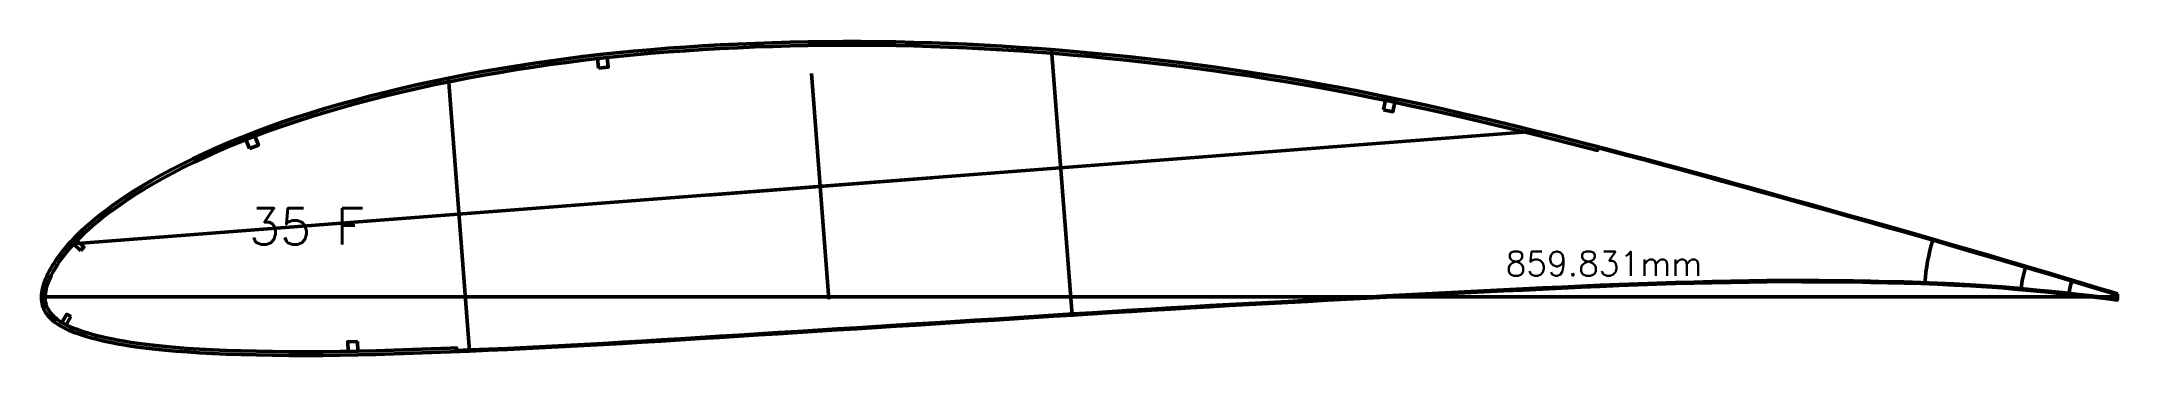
# Model space of a CAD drawing. Header units: metres. Extents: x -405 to 675, y -15418 to 133.
# Drawn here: x -322 to 537, y -6824 to -6694 of the extents above; entities that cross this region are included whole.
import ezdxf
from ezdxf.enums import TextEntityAlignment as Align

# ---------------------------------------------------------------- set-up
doc = ezdxf.new("R2010")
doc.units = ezdxf.units.M
for name, color, linetype, lineweight in [('FoilLayer', 7, 'Continuous', 50), ('RefFoilLayer', 7, 'Continuous', 50), ('StringerLayer', 7, 'Continuous', 50), ('SubLayer', 7, 'Continuous', 50), ('TextLayer', 7, 'Continuous', 50)]:
    doc.layers.add(name, color=color, linetype=linetype, lineweight=lineweight)
doc.styles.add('MSゴシック', font='romans')

msp = doc.modelspace()

# ---------------------------------------------------------------- texts
at = {"layer": 'TextLayer', "style": 'MSゴシック'}
msp.add_text('35 F', height=15, dxfattribs=at).set_placement((-236.45, -6778.3))
msp.add_text('859.831mm', height=10, dxfattribs=at).set_placement((365.43, -6794.18), align=Align.BOTTOM_RIGHT)

# ---------------------------------------------------------------- linework, layer by layer
at = {"layer": 'FoilLayer'}
msp.add_lwpolyline([(537.26, -6799.14), (534.63, -6798.3), (530.4, -6797.02), (525.83, -6795.61), (520.83, -6794.09), (515.39, -6792.48), (509.53, -6790.75), (503.32, -6788.9), (496.84, -6786.98), (490.16, -6785.01), (483.42, -6783.04), (476.63, -6781.11), (469.74, -6779.09), (462.78, -6777.05), (455.69, -6775.02), (448.49, -6772.96), (441.17, -6770.91), (433.71, -6768.81), (426.13, -6766.67), (418.47, -6764.52), (410.75, -6762.36), (403, -6760.19), (395.26, -6758.03), (387.51, -6755.88), (379.77, -6753.74), (372.04, -6751.61), (364.32, -6749.5), (356.63, -6747.4), (348.97, -6745.34), (341.33, -6743.3), (333.7, -6741.29), (326.09, -6739.3), (322.32, -6738.32), (322.06, -6739.34), (318.24, -6738.35), (310.67, -6736.43), (303.12, -6734.53), (295.57, -6732.66), (288.02, -6730.83), (280.48, -6729.02), (272.96, -6727.24), (265.49, -6725.49), (258.08, -6723.79), (250.71, -6722.14), (243.39, -6720.55), (236.08, -6719.01), (228.8, -6717.52), (221.53, -6716.08), (214.27, -6714.69), (207.02, -6713.35), (199.78, -6712.07), (192.54, -6710.84), (185.29, -6709.66), (178.04, -6708.53), (170.76, -6707.45), (163.48, -6706.42), (156.2, -6705.43), (148.9, -6704.5), (141.6, -6703.61), (134.28, -6702.78), (126.94, -6701.99), (119.58, -6701.24), (112.21, -6700.54), (104.84, -6699.88), (97.47, -6699.27), (90.1, -6698.71), (82.75, -6698.19), (75.4, -6697.72), (68.06, -6697.3), (60.73, -6696.93), (53.4, -6696.61), (46.08, -6696.35), (38.77, -6696.13), (31.47, -6695.97), (24.17, -6695.85), (16.88, -6695.8), (9.59, -6695.79), (2.29, -6695.84), (-5, -6695.94), (-12.28, -6696.08), (-19.56, -6696.28), (-26.82, -6696.54), (-34.07, -6696.84), (-41.3, -6697.2), (-48.52, -6697.61), (-55.72, -6698.07), (-62.88, -6698.58), (-69.99, -6699.14), (-77.05, -6699.76), (-84.07, -6700.44), (-91.05, -6701.19), (-98.03, -6702.01), (-104.99, -6702.89), (-111.93, -6703.83), (-118.85, -6704.84), (-125.74, -6705.9), (-132.6, -6707.03), (-139.42, -6708.21), (-146.19, -6709.46), (-152.92, -6710.76), (-159.59, -6712.13), (-166.22, -6713.57), (-172.77, -6715.06), (-179.27, -6716.62), (-185.71, -6718.26), (-192.11, -6719.95), (-198.41, -6721.69), (-204.6, -6723.47), (-210.65, -6725.3), (-216.57, -6727.18), (-222.37, -6729.13), (-228.04, -6731.14), (-233.59, -6733.21), (-239.01, -6735.33), (-244.29, -6737.5), (-249.42, -6739.71), (-254.37, -6741.95), (-259.16, -6744.21), (-263.75, -6746.47), (-268.12, -6748.72), (-272.26, -6750.93), (-276.15, -6753.12), (-279.8, -6755.26), (-283.22, -6757.36), (-286.4, -6759.42), (-289.36, -6761.41), (-292.12, -6763.34), (-294.66, -6765.21), (-297.01, -6767), (-299.18, -6768.74), (-301.18, -6770.41), (-303.02, -6772.04), (-304.72, -6773.61), (-306.29, -6775.13), (-307.75, -6776.6), (-309.09, -6778.02), (-310.33, -6779.39), (-311.48, -6780.72), (-312.53, -6782), (-313.5, -6783.25), (-314.4, -6784.47), (-315.23, -6785.65), (-315.99, -6786.79), (-316.68, -6787.9), (-317.32, -6789), (-317.91, -6790.06), (-318.45, -6791.07), (-318.91, -6792.05), (-319.33, -6793.05), (-319.71, -6794.02), (-320.04, -6794.93), (-320.31, -6795.81), (-320.52, -6796.69), (-320.69, -6797.57), (-320.82, -6798.42), (-320.9, -6799.24), (-320.94, -6800.05), (-320.93, -6800.8), (-320.87, -6801.55), (-320.76, -6802.31), (-320.57, -6803.06), (-320.31, -6803.82), (-319.99, -6804.57), (-319.6, -6805.31), (-319.14, -6806.03), (-318.61, -6806.74), (-318, -6807.44), (-317.32, -6808.11), (-316.57, -6808.78), (-315.76, -6809.42), (-314.88, -6810.04), (-313.93, -6810.64), (-312.91, -6811.22), (-311.8, -6811.77), (-310.62, -6812.31), (-309.35, -6812.84), (-308, -6813.36), (-306.56, -6813.88), (-305.03, -6814.39), (-303.39, -6814.9), (-301.66, -6815.41), (-299.8, -6815.92), (-297.81, -6816.41), (-295.67, -6816.89), (-293.36, -6817.37), (-290.87, -6817.85), (-288.18, -6818.33), (-285.28, -6818.81), (-282.15, -6819.27), (-278.76, -6819.72), (-275.08, -6820.14), (-271.07, -6820.53), (-266.72, -6820.9), (-262.02, -6821.26), (-256.97, -6821.58), (-251.58, -6821.87), (-245.84, -6822.11), (-239.78, -6822.3), (-233.4, -6822.46), (-226.78, -6822.57), (-219.97, -6822.66), (-213.03, -6822.69), (-205.98, -6822.67), (-198.79, -6822.57), (-191.46, -6822.43), (-184, -6822.24), (-176.43, -6822.02), (-168.76, -6821.77), (-161, -6821.48), (-153.16, -6821.19), (-150.53, -6821.08), (-150.49, -6822.13), (-145.24, -6821.92), (-137.36, -6821.6), (-129.49, -6821.25), (-121.6, -6820.88), (-113.67, -6820.48), (-105.71, -6820.06), (-97.73, -6819.64), (-89.76, -6819.21), (-81.8, -6818.76), (-73.83, -6818.28), (-65.82, -6817.78), (-57.77, -6817.28), (-49.7, -6816.78), (-41.62, -6816.28), (-33.53, -6815.78), (-25.42, -6815.26), (-17.29, -6814.75), (-9.15, -6814.23), (-1.01, -6813.72), (7.13, -6813.21), (15.27, -6812.71), (23.4, -6812.2), (31.54, -6811.68), (39.68, -6811.16), (47.81, -6810.64), (55.95, -6810.13), (64.09, -6809.62), (72.23, -6809.11), (80.37, -6808.6), (88.51, -6808.08), (96.64, -6807.55), (104.77, -6807.03), (112.89, -6806.52), (121, -6806.01), (129.11, -6805.52), (137.22, -6805.02), (145.32, -6804.54), (153.41, -6804.06), (161.49, -6803.59), (169.57, -6803.14), (177.68, -6802.7), (185.8, -6802.25), (193.93, -6801.81), (202.06, -6801.36), (210.18, -6800.9), (218.31, -6800.46), (226.43, -6800.02), (234.55, -6799.58), (242.67, -6799.15), (250.77, -6798.71), (258.87, -6798.28), (266.94, -6797.85), (275, -6797.44), (283.07, -6797.05), (291.14, -6796.66), (299.2, -6796.27), (307.22, -6795.89), (315.19, -6795.52), (323.1, -6795.17), (330.98, -6794.85), (338.82, -6794.54), (346.59, -6794.26), (354.28, -6794.01), (361.93, -6793.81), (369.57, -6793.65), (377.18, -6793.5), (384.72, -6793.35), (392.12, -6793.22), (399.38, -6793.17), (406.62, -6793.21), (413.85, -6793.24), (421.02, -6793.26), (428.09, -6793.34), (435.13, -6793.5), (442.15, -6793.66), (449.1, -6793.78), (455.95, -6793.96), (462.77, -6794.25), (469.64, -6794.6), (476.48, -6794.95), (483.14, -6795.32), (489.67, -6795.82), (496.16, -6796.39), (502.54, -6796.99), (508.7, -6797.58), (514.57, -6798.19), (520.12, -6798.8), (525.33, -6799.38), (530.17, -6799.94), (534.63, -6800.48), (537.39, -6800.84)], close=True, dxfattribs=at)
at = {"layer": 'RefFoilLayer'}
msp.add_lwpolyline([(537.39, -6798.71), (534.76, -6797.87), (530.53, -6796.59), (525.96, -6795.18), (520.96, -6793.66), (515.51, -6792.05), (509.65, -6790.32), (503.45, -6788.47), (496.96, -6786.55), (490.29, -6784.58), (483.55, -6782.61), (476.76, -6780.68), (469.87, -6778.66), (462.9, -6776.61), (455.81, -6774.58), (448.61, -6772.53), (441.29, -6770.48), (433.83, -6768.37), (426.25, -6766.24), (418.59, -6764.09), (410.87, -6761.93), (403.13, -6759.76), (395.38, -6757.59), (387.63, -6755.44), (379.89, -6753.3), (372.16, -6751.17), (364.44, -6749.06), (356.75, -6746.97), (349.09, -6744.9), (341.45, -6742.86), (333.82, -6740.85), (326.2, -6738.86), (318.61, -6736.9), (311.04, -6734.97), (303.48, -6733.07), (295.92, -6731.21), (288.37, -6729.37), (280.83, -6727.56), (273.3, -6725.78), (265.83, -6724.03), (258.41, -6722.32), (251.03, -6720.67), (243.69, -6719.08), (236.38, -6717.54), (229.09, -6716.05), (221.81, -6714.6), (214.54, -6713.21), (207.28, -6711.88), (200.03, -6710.59), (192.78, -6709.36), (185.52, -6708.18), (178.26, -6707.05), (170.98, -6705.97), (163.69, -6704.93), (156.39, -6703.95), (149.08, -6703.01), (141.77, -6702.12), (134.44, -6701.29), (127.09, -6700.5), (119.72, -6699.75), (112.34, -6699.05), (104.96, -6698.39), (97.58, -6697.78), (90.21, -6697.21), (82.84, -6696.69), (75.48, -6696.22), (68.13, -6695.8), (60.79, -6695.43), (53.46, -6695.11), (46.13, -6694.85), (38.81, -6694.63), (31.49, -6694.47), (24.18, -6694.35), (16.88, -6694.3), (9.58, -6694.29), (2.27, -6694.34), (-5.03, -6694.44), (-12.32, -6694.59), (-19.61, -6694.79), (-26.88, -6695.04), (-34.14, -6695.34), (-41.39, -6695.7), (-48.62, -6696.11), (-55.83, -6696.57), (-63, -6697.08), (-70.12, -6697.65), (-77.2, -6698.27), (-84.23, -6698.95), (-91.23, -6699.7), (-98.22, -6700.52), (-105.19, -6701.41), (-112.15, -6702.35), (-119.08, -6703.35), (-125.98, -6704.42), (-132.85, -6705.55), (-139.69, -6706.74), (-146.48, -6707.98), (-153.22, -6709.3), (-159.91, -6710.67), (-166.55, -6712.1), (-173.13, -6713.6), (-179.64, -6715.17), (-186.1, -6716.81), (-192.5, -6718.5), (-198.83, -6720.25), (-205.03, -6722.03), (-211.11, -6723.87), (-217.05, -6725.76), (-222.87, -6727.72), (-228.57, -6729.73), (-234.14, -6731.81), (-239.58, -6733.94), (-244.89, -6736.12), (-250.03, -6738.34), (-255.01, -6740.59), (-259.82, -6742.86), (-264.43, -6745.14), (-268.83, -6747.39), (-272.99, -6749.63), (-276.91, -6751.82), (-280.59, -6753.98), (-284.03, -6756.1), (-287.24, -6758.17), (-290.23, -6760.18), (-293, -6762.13), (-295.57, -6764.01), (-297.95, -6765.83), (-300.15, -6767.59), (-302.17, -6769.29), (-304.04, -6770.94), (-305.76, -6772.54), (-307.36, -6774.08), (-308.84, -6775.57), (-310.2, -6777.01), (-311.47, -6778.41), (-312.64, -6779.77), (-313.72, -6781.08), (-314.71, -6782.36), (-315.63, -6783.61), (-316.48, -6784.82), (-317.26, -6786), (-317.98, -6787.15), (-318.63, -6788.27), (-319.24, -6789.36), (-319.8, -6790.43), (-320.3, -6791.47), (-320.73, -6792.5), (-321.12, -6793.51), (-321.47, -6794.49), (-321.77, -6795.46), (-322, -6796.42), (-322.17, -6797.35), (-322.31, -6798.27), (-322.4, -6799.17), (-322.44, -6800.05), (-322.42, -6800.92), (-322.35, -6801.8), (-322.21, -6802.68), (-321.98, -6803.55), (-321.68, -6804.42), (-321.31, -6805.28), (-320.86, -6806.12), (-320.34, -6806.94), (-319.73, -6807.74), (-319.06, -6808.5), (-318.31, -6809.24), (-317.5, -6809.96), (-316.62, -6810.64), (-315.68, -6811.31), (-314.66, -6811.95), (-313.58, -6812.55), (-312.43, -6813.14), (-311.2, -6813.7), (-309.89, -6814.24), (-308.51, -6814.78), (-307.04, -6815.3), (-305.48, -6815.82), (-303.81, -6816.34), (-302.05, -6816.86), (-300.16, -6817.37), (-298.14, -6817.87), (-295.97, -6818.36), (-293.64, -6818.84), (-291.13, -6819.33), (-288.43, -6819.81), (-285.5, -6820.29), (-282.35, -6820.76), (-278.93, -6821.21), (-275.22, -6821.63), (-271.2, -6822.03), (-266.83, -6822.4), (-262.11, -6822.75), (-257.05, -6823.08), (-251.64, -6823.37), (-245.89, -6823.61), (-239.81, -6823.8), (-233.43, -6823.95), (-226.8, -6824.07), (-219.98, -6824.16), (-213.02, -6824.19), (-205.96, -6824.17), (-198.76, -6824.07), (-191.42, -6823.93), (-183.95, -6823.74), (-176.38, -6823.52), (-168.71, -6823.27), (-160.94, -6822.98), (-153.1, -6822.68), (-145.22, -6822.37), (-137.34, -6822.05), (-129.47, -6821.7), (-121.58, -6821.33), (-113.65, -6820.93), (-105.68, -6820.51), (-97.7, -6820.09), (-89.73, -6819.66), (-81.77, -6819.2), (-73.8, -6818.73), (-65.79, -6818.23), (-57.74, -6817.73), (-49.68, -6817.23), (-41.59, -6816.73), (-33.5, -6816.23), (-25.39, -6815.71), (-17.26, -6815.2), (-9.12, -6814.68), (-0.98, -6814.17), (7.16, -6813.66), (15.3, -6813.15), (23.43, -6812.65), (31.57, -6812.13), (39.7, -6811.61), (47.84, -6811.09), (55.98, -6810.58), (64.12, -6810.07), (72.26, -6809.56), (80.4, -6809.05), (88.53, -6808.53), (96.67, -6808), (104.8, -6807.48), (112.91, -6806.97), (121.02, -6806.46), (129.13, -6805.97), (137.24, -6805.47), (145.34, -6804.99), (153.43, -6804.51), (161.51, -6804.04), (169.6, -6803.59), (177.7, -6803.15), (185.83, -6802.7), (193.95, -6802.26), (202.08, -6801.81), (210.21, -6801.35), (218.33, -6800.91), (226.45, -6800.47), (234.57, -6800.03), (242.69, -6799.6), (250.8, -6799.16), (258.89, -6798.73), (266.97, -6798.3), (275.03, -6797.89), (283.09, -6797.5), (291.16, -6797.11), (299.22, -6796.72), (307.24, -6796.34), (315.21, -6795.97), (323.12, -6795.62), (331, -6795.3), (338.84, -6794.99), (346.61, -6794.71), (354.3, -6794.46), (361.94, -6794.26), (369.58, -6794.1), (377.19, -6793.95), (384.73, -6793.8), (392.13, -6793.67), (399.38, -6793.62), (406.61, -6793.66), (413.85, -6793.69), (421.01, -6793.71), (428.08, -6793.79), (435.12, -6793.95), (442.14, -6794.11), (449.09, -6794.23), (455.93, -6794.4), (462.75, -6794.7), (469.62, -6795.05), (476.45, -6795.4), (483.11, -6795.77), (489.63, -6796.27), (496.12, -6796.84), (502.49, -6797.44), (508.66, -6798.03), (514.52, -6798.63), (520.07, -6799.25), (525.28, -6799.82), (530.12, -6800.39), (534.58, -6800.93), (537.33, -6801.29)], close=True, dxfattribs=at)
at = {"layer": 'StringerLayer'}
for points in [[(-91.68, -6705.28), (-87.71, -6704.86), (-88.13, -6700.88), (-92.11, -6701.31), (-91.68, -6705.28)], [(233.36, -6722.52), (237.27, -6723.35), (238.1, -6719.43), (234.19, -6718.61), (233.36, -6722.52)], [(-236.31, -6738.57), (-232.59, -6737.11), (-234.04, -6733.39), (-237.77, -6734.84), (-236.31, -6738.57)], [(-306.23, -6780.82), (-304.86, -6779.37), (-307.76, -6776.62), (-309.14, -6778.07), (-306.23, -6780.82)], [(-310.27, -6808.11), (-312.01, -6807.13), (-313.97, -6810.61), (-312.23, -6811.59), (-310.27, -6808.11)], [(-191.57, -6818.43), (-195.57, -6818.51), (-195.49, -6822.51), (-191.49, -6822.43), (-191.57, -6818.43)]]:
    msp.add_lwpolyline(points, dxfattribs=at)
at = {"layer": 'SubLayer'}
for p, q in [((95.94, -6697.65), (104.39, -6807.51)), ((-153.89, -6709.43), (-145.2, -6822.37)), ((-3.59, -6707.58), (3.59, -6800.9)), ((296.73, -6731.41), (-311.27, -6778.19)), ((-46.3, -6757.8), (46.3, -6750.68)), ((-322.44, -6800), (537.39, -6800))]:
    msp.add_line(p, q, dxfattribs=at)
for radius, start, end in [(80, 162.92823, 175.71804), (40, 162.12053, 175.01442), (20, 160.75329, 175.71186)]:
    msp.add_arc((537.39, -6800), radius, start, end, dxfattribs=at)

msp.set_redraw_order([(e.dxf.handle, doc.entitydb.next_handle()) for e in msp.query("TEXT MTEXT ATTDEF DIMENSION ARC_DIMENSION")])  # texts and dimensions are drawn at this point

doc.saveas('drawing.dxf')
